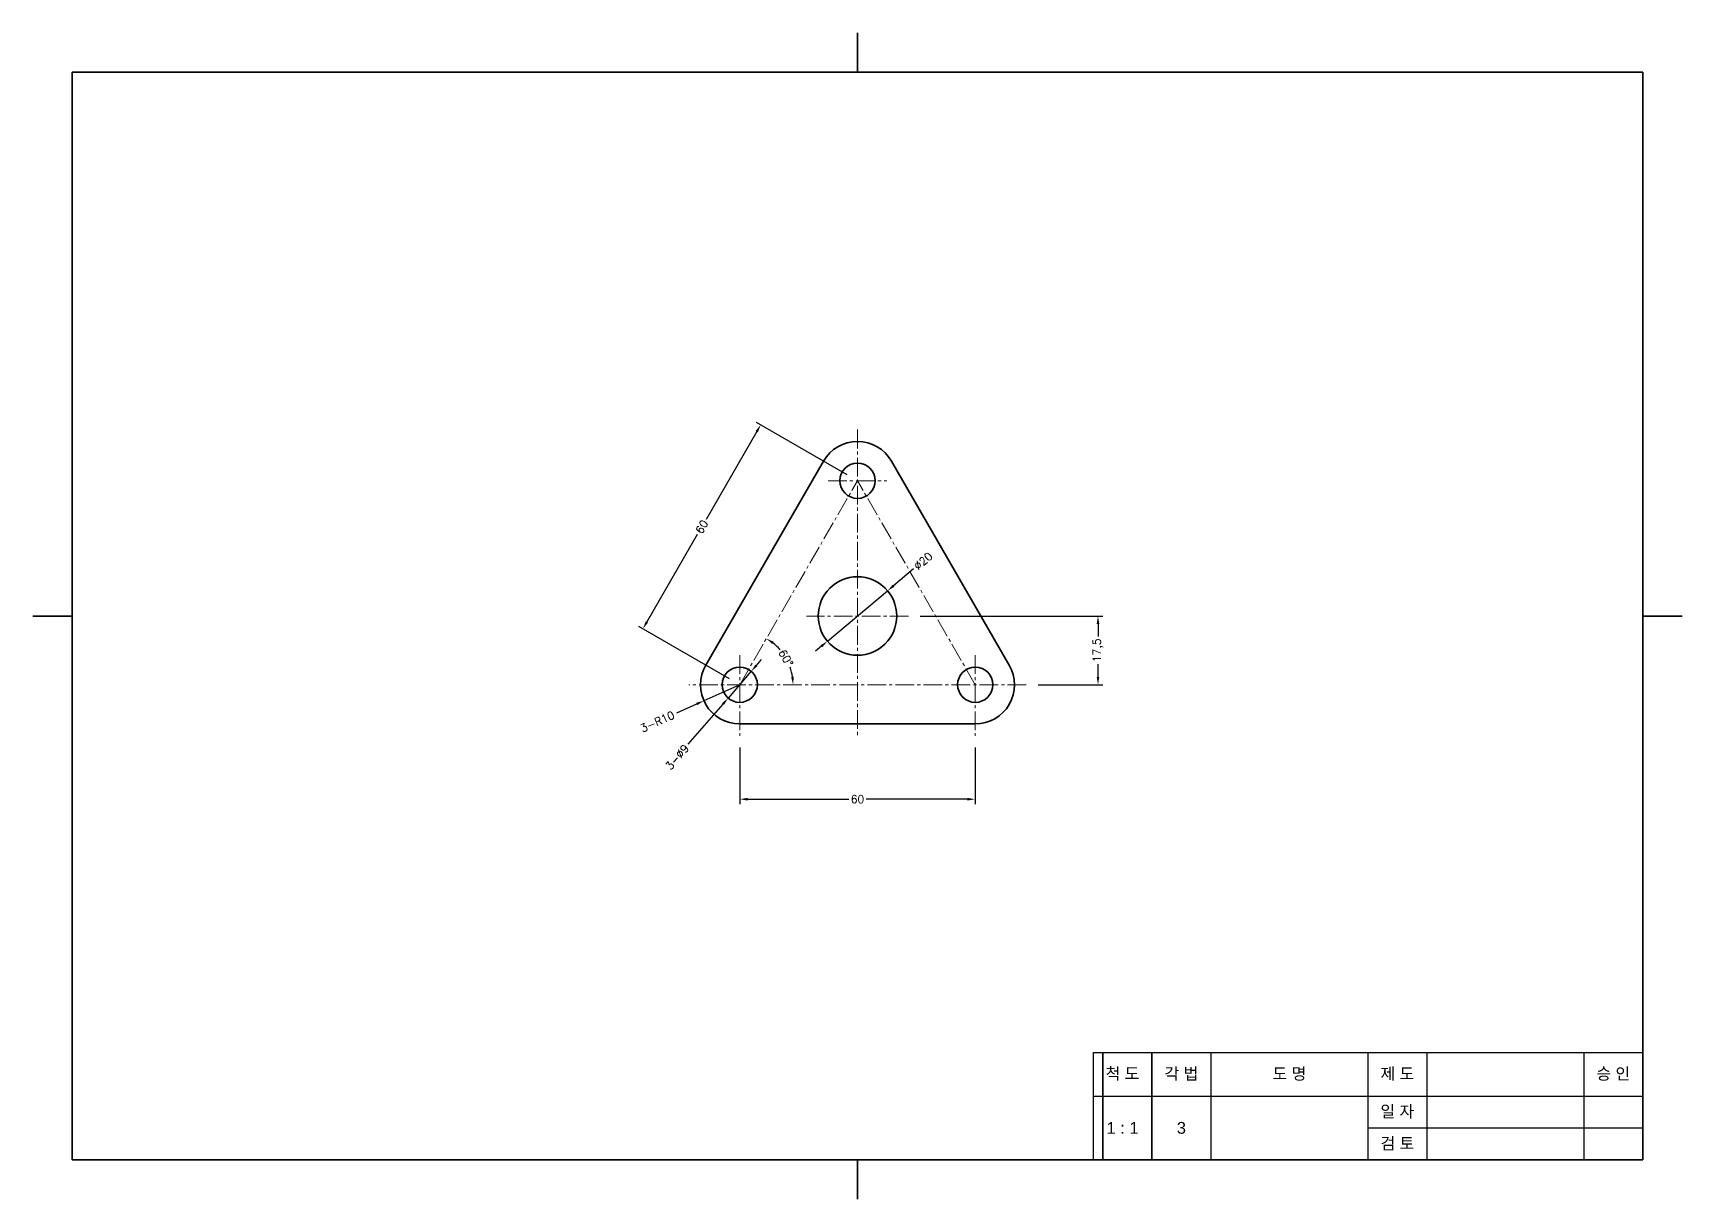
# Model space of a CAD drawing. Header units: millimetres. Extents: x 0 to 11420, y 0 to 297.
# Drawn here: x 6000 to 6420, y 0 to 297 of the extents above; entities that cross this region are included whole.
import ezdxf

# ---------------------------------------------------------------- set-up
doc = ezdxf.new("R2010")
doc.units = ezdxf.units.MM
doc.header["$LTSCALE"] = 0.25
doc.linetypes.add('CENTER2', pattern=[28.575, 19.05, -3.175, 3.175, -3.175])
for name, color, linetype, lineweight in [('1_윤곽선', 4, 'Continuous', 35), ('2_외형선', 7, 'Continuous', 35), ('4_중심선', 1, 'CENTER2', 18)]:
    doc.layers.add(name, color=color, linetype=linetype, lineweight=lineweight)
doc.styles.get("Standard").update_dxf_attribs({"font": 'arial.ttf'})
doc.styles.add('주석', font='romans.shx', dxfattribs={"height": 2, "bigfont": 'whgtxt.shx'})
doc.dimstyles.new('주석', dxfattribs={"dimscale": 0, "dimtxt": 2, "dimasz": 2, "dimexe": 1.25, "dimexo": 3, "dimtad": 0, "dimtxsty": '주석', "dimcen": 0, "dimclrd": 3, "dimclre": 3, "dimclrt": 3, "dimadec": 0, "dimazin": 0, "dimtfac": 1, "dimtmove": 0, "dimatfit": 3, "dimfxl": 5, "dimtfill": 1, "dimarcsym": 0})

# ---------------------------------------------------------------- blocks, each defined once
blk = doc.blocks.new('*T157')
at = {"layer": '1_윤곽선', "color": 0, "linetype": 'ByBlock', "lineweight": -2, "transparency": 16777216}
for p, q in [((0, 0), (140, 0)), ((0, 0), (0, -27.35)), ((140, 0), (140, -27.35)), ((0, -27.35), (140, -27.35))]:
    blk.add_line(p, q, dxfattribs=at)
at = {"layer": '1_윤곽선', "color": 3, "linetype": 'ByBlock', "lineweight": -2, "transparency": 16777216}
for p, q in [((15, 0), (15, -27.35)), ((30, 0), (30, -27.35)), ((70, 0), (70, -27.35)), ((85, 0), (85, -27.35)), ((125, 0), (125, -27.35)), ((0, -11.14), (140, -11.14)), ((70, -19.24), (140, -19.24))]:
    blk.add_line(p, q, dxfattribs=at)
at = {"layer": '1_윤곽선', "color": 2, "transparency": 16777216, "char_height": 3, "attachment_point": 5}
for s, insert, width in [('{\\fGulim|b0|i0|c129|p50;척 도}', (7.5, -5.57), 12), ('{\\fGulim|b0|i0|c129|p50;각 법}', (22.5, -5.57), 12), ('{\\fGulim|b0|i0|c129|p50;도 명}', (50, -5.57), 37), ('{\\fGulim|b0|i0|c129|p50;제 도}', (77.5, -5.57), 12), ('{\\fGulim|b0|i0|c129|p50;승 인}', (132.5, -5.57), 12), ('{\\fGulim|b0|i0|c129|p50;일 자}', (77.5, -15.19), 12), ('1 : 1', (7.5, -19.24), 12), ('3', (22.5, -19.24), 12), ('{\\fGulim|b0|i0|c129|p50;검 토}', (77.5, -23.29), 12)]:
    blk.add_mtext(s, dxfattribs=dict(at, insert=insert, width=width))
blk = doc.blocks.new('*D158')
at = {"layer": '2_외형선', "color": 3, "lineweight": -2, "transparency": 16777216}
for p, q in [((6207.4, 184.46), (6184.27, 197.82)), ((6184.35, 195.46), (6171.45, 173.11)), ((6156.35, 146.96), (6169.25, 169.31)), ((6177.4, 132.5), (6154.27, 145.85))]:
    blk.add_line(p, q, dxfattribs=at)
at = {"layer": '2_외형선', "color": 3, "transparency": 16777216}
for points in [[(6184.06, 195.63), (6184.64, 195.29), (6185.35, 197.19)], [(6156.06, 147.13), (6156.64, 146.8), (6155.35, 145.23)]]:
    blk.add_solid(points, dxfattribs=at)
at = {"layer": 'Defpoints', "color": 0, "transparency": 16777216}
for p in [(6210, 182.96), (6155.35, 145.23), (6180, 131)]:
    blk.add_point(p, dxfattribs=at)
at = {"layer": '2_외형선', "color": 3, "transparency": 16777216, "insert": (6170.35, 171.21), "char_height": 2, "attachment_point": 5, "rotation": 60, "style": '주석', "bg_fill": 3, "box_fill_scale": 1.1, "bg_fill_color": 256, "bg_fill_true_color": 13158600, "bg_fill_transparency": 0}
blk.add_mtext('60', dxfattribs=at)
blk = doc.blocks.new('*D159')
at = {"layer": '2_외형선', "color": 3, "lineweight": -2, "transparency": 16777216}
for p, q in [((6180, 115), (6180, 100.59)), ((6240, 115), (6240, 100.59)), ((6182, 101.84), (6207.8, 101.84)), ((6238, 101.84), (6212.2, 101.84))]:
    blk.add_line(p, q, dxfattribs=at)
at = {"layer": '2_외형선', "color": 3, "transparency": 16777216}
for points in [[(6182, 102.17), (6182, 101.5), (6180, 101.84)], [(6238, 102.17), (6238, 101.5), (6240, 101.84)]]:
    blk.add_solid(points, dxfattribs=at)
at = {"layer": 'Defpoints', "color": 0, "transparency": 16777216}
for p in [(6180, 118), (6240, 118), (6240, 101.84)]:
    blk.add_point(p, dxfattribs=at)
at = {"layer": '2_외형선', "color": 3, "transparency": 16777216, "insert": (6210, 101.84), "char_height": 2, "attachment_point": 5, "style": '주석', "bg_fill": 3, "box_fill_scale": 1.1, "bg_fill_color": 256, "bg_fill_true_color": 13158600, "bg_fill_transparency": 0}
blk.add_mtext('60', dxfattribs=at)
blk = doc.blocks.new('*D160')
at = {"layer": '2_외형선', "color": 3, "lineweight": -2, "transparency": 16777216}
for p, q in [((6226, 148.5), (6272.51, 148.5)), ((6271.26, 146.5), (6271.26, 143.28)), ((6271.26, 133), (6271.26, 136.22)), ((6256, 131), (6272.51, 131))]:
    blk.add_line(p, q, dxfattribs=at)
at = {"layer": '2_외형선', "color": 3, "transparency": 16777216}
for points in [[(6270.92, 146.5), (6271.59, 146.5), (6271.26, 148.5)], [(6270.92, 133), (6271.59, 133), (6271.26, 131)]]:
    blk.add_solid(points, dxfattribs=at)
at = {"layer": 'Defpoints', "color": 0, "transparency": 16777216}
for p in [(6223, 148.5), (6253, 131), (6271.26, 131)]:
    blk.add_point(p, dxfattribs=at)
at = {"layer": '2_외형선', "color": 3, "transparency": 16777216, "insert": (6271.26, 139.75), "char_height": 2, "attachment_point": 5, "rotation": 90, "style": '주석', "bg_fill": 3, "box_fill_scale": 1.1, "bg_fill_color": 256, "bg_fill_true_color": 13158600, "bg_fill_transparency": 0}
blk.add_mtext('17,5', dxfattribs=at)
blk = doc.blocks.new('*D161')
at = {"layer": '2_외형선', "color": 3, "lineweight": -2, "transparency": 16777216}
for p, q in [((6224.3, 160.49), (6219.2, 156.21)), ((6202.34, 142.08), (6217.66, 154.92)), ((6200.8, 140.79), (6199.27, 139.51))]:
    blk.add_line(p, q, dxfattribs=at)
at = {"layer": '2_외형선', "color": 3, "transparency": 16777216}
for points in [[(6218.98, 156.46), (6219.41, 155.95), (6217.66, 154.92)], [(6200.59, 141.05), (6201.02, 140.54), (6202.34, 142.08)]]:
    blk.add_solid(points, dxfattribs=at)
at = {"layer": 'Defpoints', "color": 0, "transparency": 16777216}
for p in [(6217.66, 154.92), (6202.34, 142.08)]:
    blk.add_point(p, dxfattribs=at)
at = {"layer": '2_외형선', "color": 3, "transparency": 16777216, "insert": (6226.72, 162.51), "char_height": 2, "attachment_point": 5, "rotation": 39.963, "style": '주석', "bg_fill": 3, "box_fill_scale": 1.1, "bg_fill_color": 256, "bg_fill_true_color": 13158600, "bg_fill_transparency": 0}
blk.add_mtext('∅20', dxfattribs=at)
blk = doc.blocks.new('*D162')
at = {"layer": '2_외형선', "color": 3, "lineweight": -2, "transparency": 16777216}
for p, q in [((6182.94, 134.41), (6177.06, 127.59)), ((6184.25, 135.92), (6185.56, 137.43)), ((6166.91, 115.84), (6175.75, 126.08))]:
    blk.add_line(p, q, dxfattribs=at)
at = {"layer": '2_외형선', "color": 3, "transparency": 16777216}
for points in [[(6184, 136.14), (6184.5, 135.7), (6182.94, 134.41)], [(6175.5, 126.3), (6176, 125.86), (6177.06, 127.59)]]:
    blk.add_solid(points, dxfattribs=at)
at = {"layer": 'Defpoints', "color": 0, "transparency": 16777216}
for p in [(6182.94, 134.41), (6177.06, 127.59)]:
    blk.add_point(p, dxfattribs=at)
at = {"layer": '2_외형선', "color": 3, "transparency": 16777216, "insert": (6164.07, 112.56), "char_height": 2, "attachment_point": 5, "rotation": 49.1788, "style": '주석', "bg_fill": 3, "box_fill_scale": 1.1, "bg_fill_color": 256, "bg_fill_true_color": 13158600, "bg_fill_transparency": 0}
blk.add_mtext('3-∅9', dxfattribs=at)
blk = doc.blocks.new('*D163')
at = {"layer": '2_외형선', "color": 3, "lineweight": -2, "transparency": 16777216}
for p, q in [((6180, 131), (6170.87, 126.91)), ((6163.99, 123.83), (6169.05, 126.09))]:
    blk.add_line(p, q, dxfattribs=at)
at = {"layer": '2_외형선', "color": 3, "transparency": 16777216}
blk.add_solid([(6168.91, 126.4), (6169.19, 125.79), (6170.87, 126.91)], dxfattribs=at)
at = {"layer": 'Defpoints', "color": 0, "transparency": 16777216}
for p in [(6180, 131), (6170.87, 126.91)]:
    blk.add_point(p, dxfattribs=at)
at = {"layer": '2_외형선', "color": 3, "transparency": 16777216, "insert": (6159.03, 121.6), "char_height": 2, "attachment_point": 5, "rotation": 24.14, "style": '주석', "bg_fill": 3, "box_fill_scale": 1.1, "bg_fill_color": 256, "bg_fill_true_color": 13158600, "bg_fill_transparency": 0}
blk.add_mtext('3-R10', dxfattribs=at)
blk = doc.blocks.new('*D164')
at = {"layer": '2_외형선', "color": 3, "lineweight": -2, "transparency": 16777216}
for start, end in [(40.9306, 51.5618), (8.4382, 19.0694)]:
    blk.add_arc((6180, 131), 13.59, start, end, dxfattribs=at)
at = {"layer": '2_외형선', "color": 3, "transparency": 16777216}
for points in [[(6188.26, 141.37), (6188.64, 141.92), (6186.8, 142.77)], [(6193.78, 133.02), (6193.11, 132.97), (6193.59, 131)]]:
    blk.add_solid(points, dxfattribs=at)
at = {"layer": 'Defpoints', "color": 0, "transparency": 16777216}
for p in [(6210, 182.96), (6167, 131), (6180, 131), (6253, 131)]:
    blk.add_point(p, dxfattribs=at)
at = {"layer": '2_외형선', "color": 3, "transparency": 16777216, "insert": (6191.77, 137.8), "char_height": 2, "attachment_point": 5, "rotation": 300, "style": '주석', "bg_fill": 3, "box_fill_scale": 1.1, "bg_fill_color": 256, "bg_fill_true_color": 13158600, "bg_fill_transparency": 0}
blk.add_mtext('60°', dxfattribs=at)
at = {"layer": 'Defpoints', "color": 0, "transparency": 16777216}
blk.add_point((6192.77, 135.65), dxfattribs=at)

msp = doc.modelspace()

# ---------------------------------------------------------------- linework, layer by layer
at = {"layer": '1_윤곽선'}
for p, q in [((6210, 297), (6210, 287)), ((6000, 148.5), (6010, 148.5)), ((6420, 148.5), (6410, 148.5)), ((6210, 0), (6210, 10))]:
    msp.add_line(p, q, dxfattribs=at)
msp.add_lwpolyline([(6010, 10), (6410, 10), (6410, 287), (6010, 287)], close=True, dxfattribs=at)
at = {"layer": '2_외형선'}
for p, q in [((6171.34, 136), (6201.34, 187.962)), ((6218.66, 187.962), (6248.66, 136)), ((6240, 121), (6180, 121)), ((6272.5, 37.347), (6272.5, 10)), ((6285, 37.347), (6285, 10))]:
    msp.add_line(p, q, dxfattribs=at)
for centre, radius in [((6210, 182.962), 4.5), ((6210, 148.5), 10), ((6180, 131), 4.5), ((6240, 131), 4.5)]:
    msp.add_circle(centre, radius, dxfattribs=at)
for centre, start, end in [((6210, 182.962), 30, 150), ((6180, 131), 150, 270), ((6240, 131), 270, 30)]:
    msp.add_arc(centre, 10, start, end, dxfattribs=at)
at = {"layer": '4_중심선'}
for p, q in [((6210, 195.962), (6210, 118)), ((6180, 131), (6210, 182.962)), ((6202.5, 182.962), (6217.5, 182.962)), ((6240, 131), (6210, 182.962)), ((6223, 148.5), (6197, 148.5)), ((6180, 138.5), (6180, 118)), ((6240, 138.5), (6240, 118)), ((6253, 131), (6167, 131))]:
    msp.add_line(p, q, dxfattribs=at)

# ---------------------------------------------------------------- block references
msp.add_blockref('*T157', (6270, 37.347))

# ---------------------------------------------------------------- next in the draw order: dimensions: what is measured, and where the dimension line sits
at = {"layer": '2_외형선'}
for p1, p2, distance, picture, middle in [((6210, 182.962), (6180, 131), -28.46, '*D158', (6170.353, 171.211)), ((6180, 118), (6240, 118), -16.165, '*D159', (6210, 101.835))]:
    dim = msp.add_aligned_dim(p1=p1, p2=p2, distance=distance, dimstyle='주석', dxfattribs=at)
    dim.commit()
    dim.dimension.update_dxf_attribs({"geometry": picture, "text_midpoint": middle})
dim = msp.add_linear_dim(base=(6271.256, 131), p1=(6223, 148.5), p2=(6253, 131), angle=90, dimstyle='주석', dxfattribs=at)
dim.commit()
dim.dimension.update_dxf_attribs({"geometry": '*D160', "text_midpoint": (6271.256, 139.75)})

# ---------------------------------------------------------------- next in the draw order: dimensions: what is measured, and where the dimension line sits
dim = msp.add_diameter_dim_2p(p1=(6202.335, 142.077), p2=(6217.665, 154.923), dimstyle='주석', dxfattribs=at)
dim.commit()
dim.dimension.update_dxf_attribs({"geometry": '*D161', "text_midpoint": (6226.716, 162.508), "dimtype": 163})
dim = msp.add_diameter_dim_2p(p1=(6182.942, 134.405), p2=(6177.058, 127.595), text='3-<>', dimstyle='주석', dxfattribs=at)
dim.commit()
dim.dimension.update_dxf_attribs({"geometry": '*D162', "text_midpoint": (6164.07, 112.558), "dimtype": 163})

# ---------------------------------------------------------------- next in the draw order: dimensions: what is measured, and where the dimension line sits
dim = msp.add_radius_dim(center=(6180, 131), mpoint=(6170.875, 126.91), text='3-<>', dimstyle='주석', dxfattribs=at)
dim.commit()
dim.dimension.update_dxf_attribs({"geometry": '*D163', "text_midpoint": (6159.033, 121.603), "dimtype": 164})

# ---------------------------------------------------------------- next in the draw order: dimensions: what is measured, and where the dimension line sits
dim = msp.add_angular_dim_2l(base=(6192.773, 135.649), line1=((6253, 131), (6167, 131)), line2=((6180, 131), (6210, 182.962)), dimstyle='주석', override={"dimscale": 0}, dxfattribs=at)
dim.commit()
dim.dimension.update_dxf_attribs({"geometry": '*D164', "text_midpoint": (6191.771, 137.796)})

doc.saveas('drawing.dxf')
